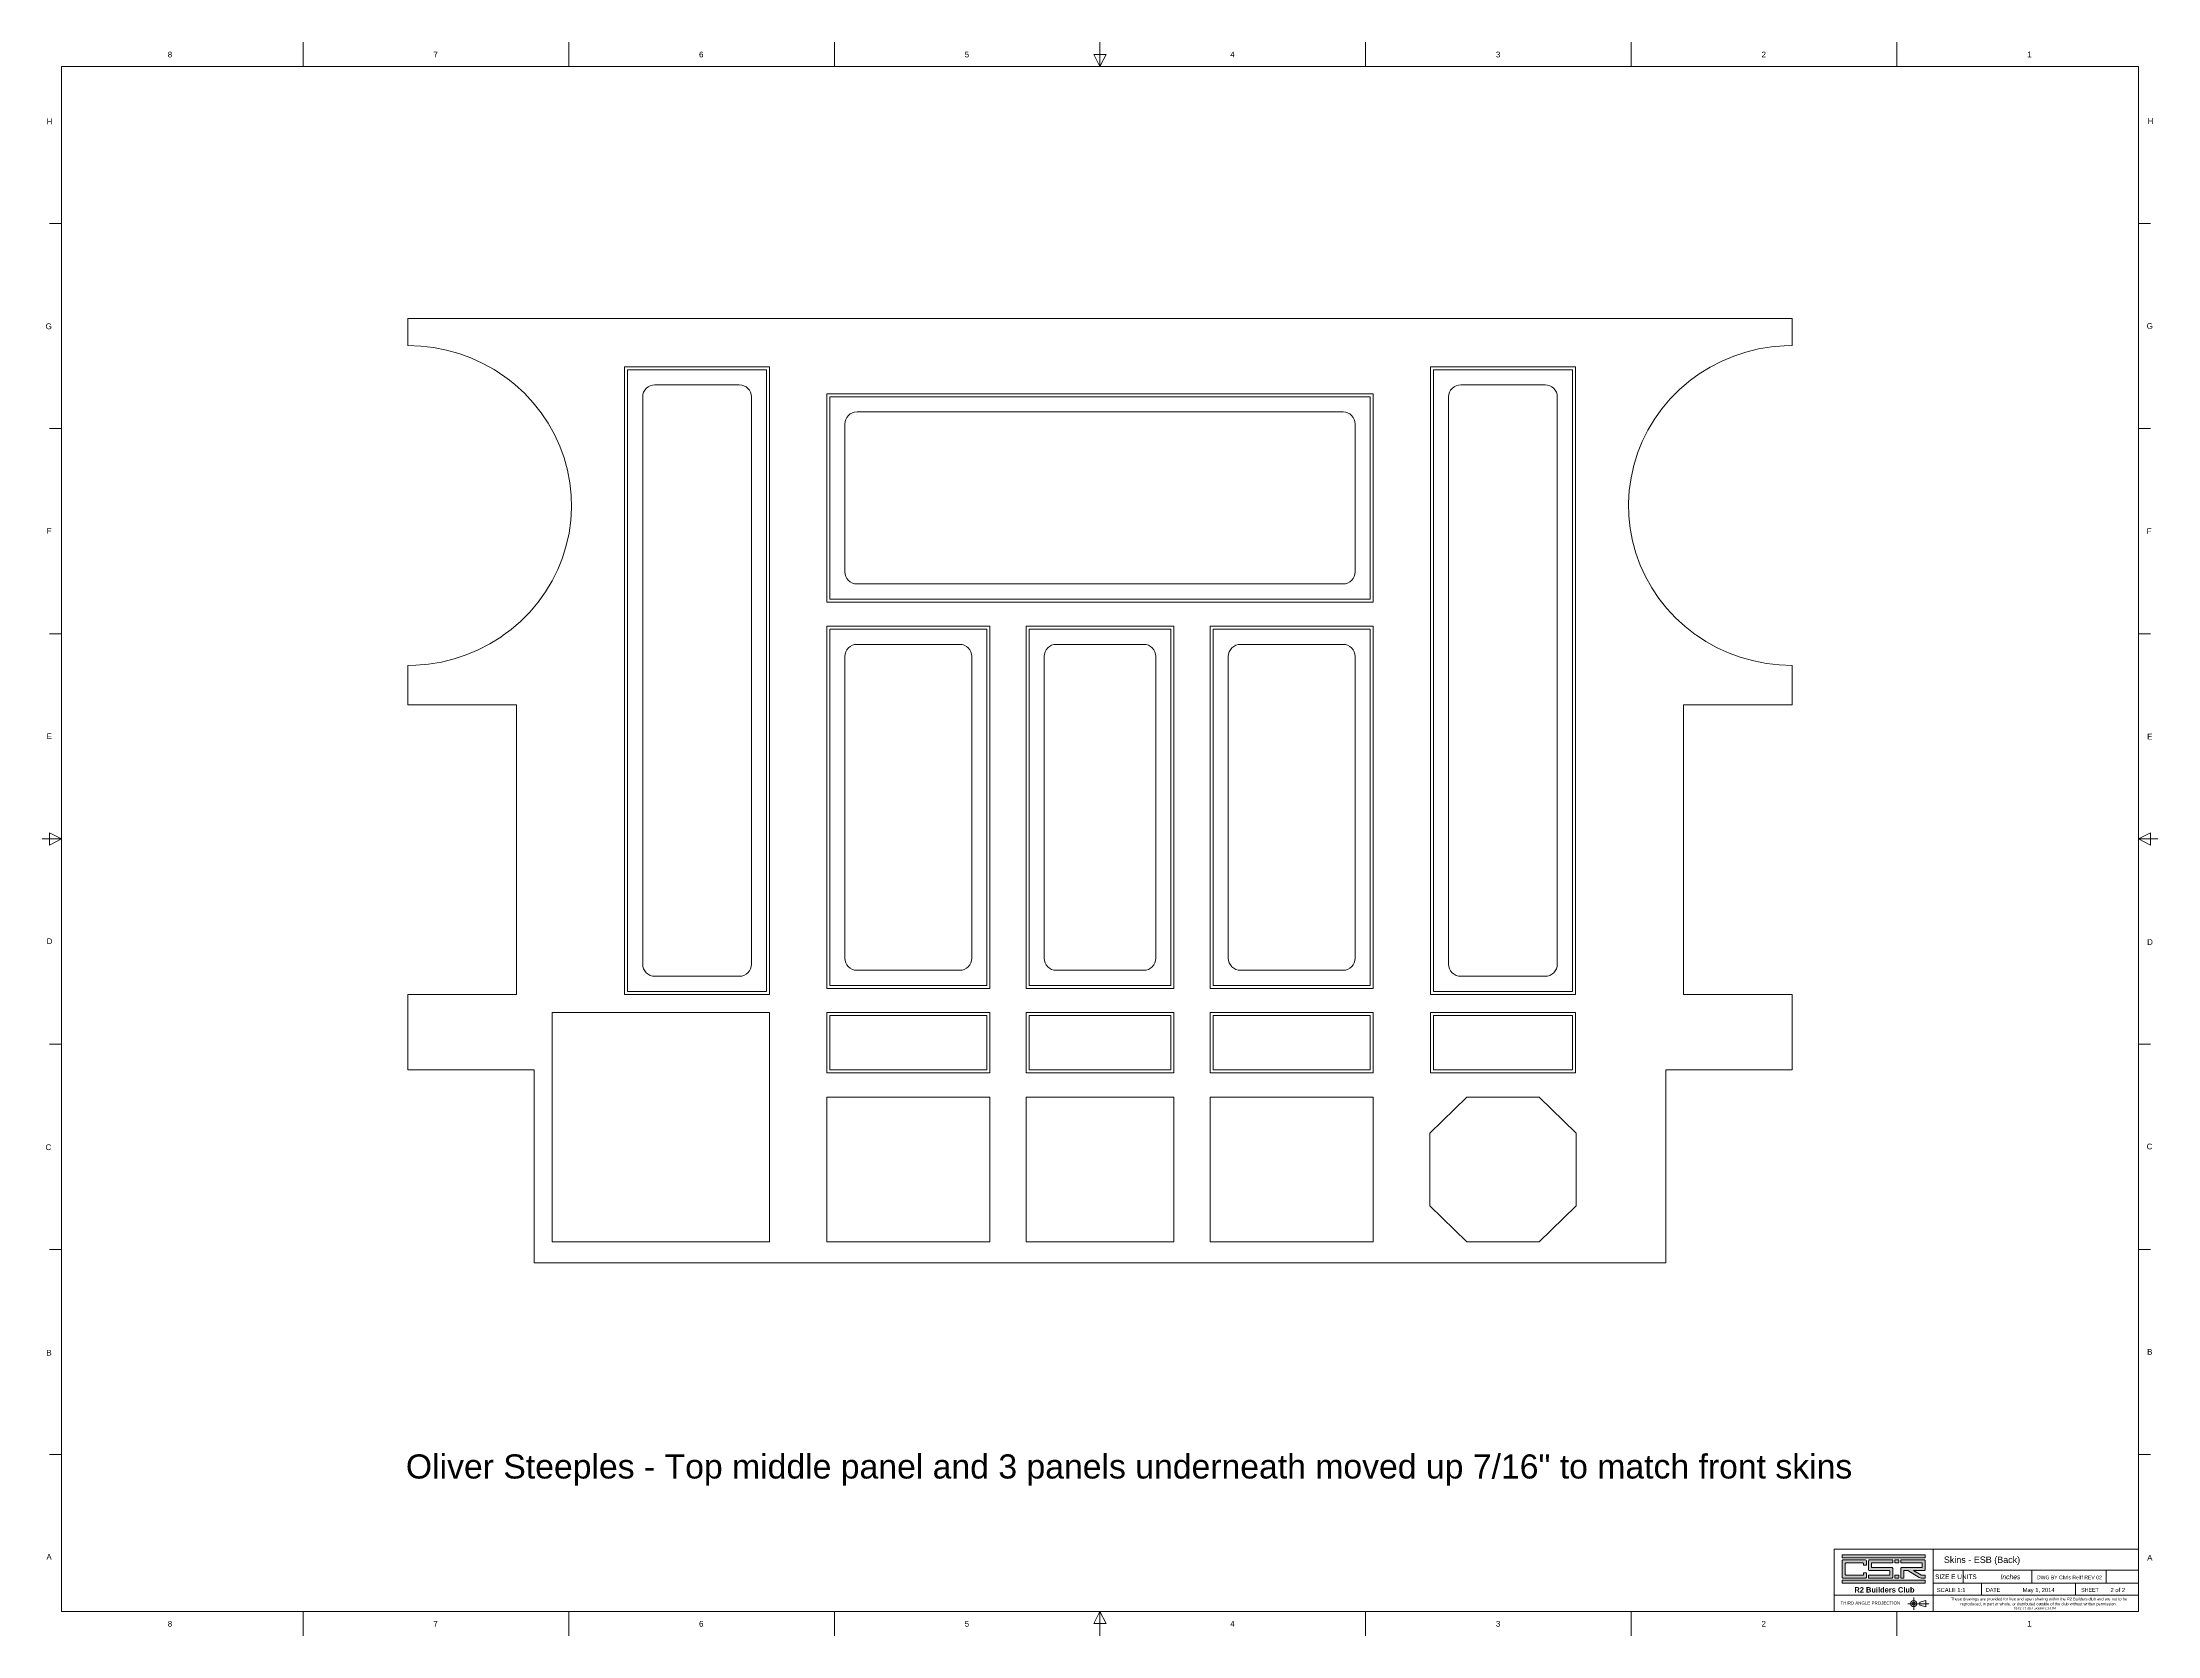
# Model space of a CAD drawing. Header units: millimetres. Extents: x 2076.8 to 2173.2, y 809.3 to 842.3.
# Drawn here: x 2129.42 to 2173.22, y 809.26 to 842.26 of the extents above; entities that cross this region are included whole.
import ezdxf

# ---------------------------------------------------------------- set-up
doc = ezdxf.new("R2010")
doc.units = ezdxf.units.MM
doc.layers.add('PDF5_Geometry', color=7, linetype='Continuous')
doc.layers.add('PDF5_Text', color=7, linetype='Continuous')
doc.layers.add('PDF5_Solid Fills', color=9, linetype='Continuous', true_color=0xc0c0c0)
doc.styles.add('PDF Arial', font='arial.ttf')
doc.styles.add('PDF Arial Bold', font='arialbd.ttf')
doc.styles.add('PDF Arial Italic', font='ariali.ttf')
doc.styles.get("Standard").update_dxf_attribs({"font": 'arial.ttf'})

msp = doc.modelspace()

# ---------------------------------------------------------------- hatches: boundary and pattern name
at = {"layer": 'PDF5_Solid Fills', "transparency": 33554559}
h = msp.add_hatch(color=256, dxfattribs=at)
h.paths.add_polyline_path([(2168.405, 810.345), (2168.405, 810.408), (2166.686, 810.408), (2166.686, 810.345)], flags=0)
h.paths.add_polyline_path([(2166.686, 810.869), (2168.405, 810.869), (2168.405, 810.932), (2166.686, 810.932)], flags=0)
h.paths.add_polyline_path([(2167.189, 810.467), (2167.189, 810.466), (2167.189, 810.465), (2167.189, 810.464), (2167.188, 810.464), (2167.188, 810.463), (2167.188, 810.462), (2167.188, 810.461), (2167.187, 810.46), (2167.187, 810.459), (2167.186, 810.458), (2167.186, 810.457), (2167.185, 810.457), (2167.185, 810.456), (2167.184, 810.455), (2167.183, 810.455), (2167.183, 810.454), (2167.182, 810.453), (2167.181, 810.453), (2167.18, 810.452), (2167.179, 810.452), (2167.179, 810.451), (2167.178, 810.451), (2167.177, 810.451), (2167.176, 810.45), (2167.175, 810.45), (2167.174, 810.45), (2167.173, 810.45), (2167.172, 810.45), (2167.171, 810.45), (2166.703, 810.45), (2166.702, 810.45), (2166.701, 810.45), (2166.7, 810.45), (2166.699, 810.45), (2166.698, 810.45), (2166.698, 810.451), (2166.697, 810.451), (2166.696, 810.451), (2166.695, 810.452), (2166.694, 810.452), (2166.693, 810.453), (2166.693, 810.453), (2166.692, 810.454), (2166.691, 810.455), (2166.69, 810.455), (2166.69, 810.456), (2166.689, 810.457), (2166.689, 810.457), (2166.688, 810.458), (2166.688, 810.459), (2166.687, 810.46), (2166.687, 810.461), (2166.687, 810.462), (2166.686, 810.463), (2166.686, 810.464), (2166.686, 810.464), (2166.686, 810.465), (2166.686, 810.466), (2166.686, 810.467), (2166.686, 810.81), (2166.686, 810.81), (2166.686, 810.811), (2166.686, 810.812), (2166.686, 810.813), (2166.686, 810.814), (2166.687, 810.815), (2166.687, 810.816), (2166.687, 810.817), (2166.688, 810.818), (2166.688, 810.819), (2166.689, 810.819), (2166.689, 810.82), (2166.69, 810.821), (2166.69, 810.822), (2166.691, 810.822), (2166.692, 810.823), (2166.693, 810.824), (2166.693, 810.824), (2166.694, 810.825), (2166.695, 810.825), (2166.696, 810.826), (2166.697, 810.826), (2166.698, 810.826), (2166.698, 810.827), (2166.699, 810.827), (2166.7, 810.827), (2166.701, 810.827), (2166.702, 810.827), (2166.703, 810.827), (2167.171, 810.827), (2167.172, 810.827), (2167.173, 810.827), (2167.174, 810.827), (2167.175, 810.827), (2167.176, 810.827), (2167.177, 810.826), (2167.178, 810.826), (2167.179, 810.826), (2167.179, 810.825), (2167.18, 810.825), (2167.181, 810.824), (2167.182, 810.824), (2167.183, 810.823), (2167.183, 810.822), (2167.184, 810.822), (2167.185, 810.821), (2167.185, 810.82), (2167.186, 810.819), (2167.186, 810.819), (2167.187, 810.818), (2167.187, 810.817), (2167.188, 810.816), (2167.188, 810.815), (2167.188, 810.814), (2167.188, 810.813), (2167.189, 810.812), (2167.189, 810.811), (2167.189, 810.81), (2167.189, 810.81), (2167.189, 810.717), (2167.126, 810.717), (2167.126, 810.76), (2167.126, 810.76), (2167.126, 810.76), (2167.126, 810.761), (2167.126, 810.761), (2167.126, 810.761), (2167.126, 810.761), (2167.126, 810.761), (2167.126, 810.762), (2167.125, 810.762), (2167.125, 810.762), (2167.125, 810.762), (2167.125, 810.763), (2167.125, 810.763), (2167.125, 810.763), (2167.125, 810.763), (2167.124, 810.763), (2167.124, 810.763), (2167.124, 810.763), (2167.124, 810.764), (2167.124, 810.764), (2167.123, 810.764), (2167.123, 810.764), (2167.123, 810.764), (2167.123, 810.764), (2167.122, 810.764), (2167.122, 810.764), (2167.122, 810.764), (2167.122, 810.764), (2167.122, 810.764), (2166.769, 810.764), (2166.768, 810.764), (2166.767, 810.764), (2166.766, 810.764), (2166.765, 810.764), (2166.764, 810.763), (2166.763, 810.763), (2166.762, 810.763), (2166.761, 810.762), (2166.76, 810.762), (2166.759, 810.761), (2166.758, 810.761), (2166.757, 810.76), (2166.756, 810.759), (2166.755, 810.759), (2166.754, 810.758), (2166.753, 810.757), (2166.753, 810.756), (2166.752, 810.755), (2166.751, 810.754), (2166.751, 810.753), (2166.75, 810.752), (2166.75, 810.751), (2166.75, 810.75), (2166.749, 810.749), (2166.749, 810.748), (2166.749, 810.747), (2166.749, 810.746), (2166.749, 810.744), (2166.748, 810.743), (2166.748, 810.534), (2166.749, 810.532), (2166.749, 810.531), (2166.749, 810.53), (2166.749, 810.529), (2166.749, 810.528), (2166.75, 810.527), (2166.75, 810.526), (2166.75, 810.525), (2166.751, 810.524), (2166.751, 810.523), (2166.752, 810.522), (2166.753, 810.521), (2166.753, 810.52), (2166.754, 810.519), (2166.755, 810.518), (2166.756, 810.518), (2166.757, 810.517), (2166.758, 810.516), (2166.759, 810.516), (2166.76, 810.515), (2166.761, 810.515), (2166.762, 810.514), (2166.763, 810.514), (2166.764, 810.513), (2166.765, 810.513), (2166.766, 810.513), (2166.767, 810.513), (2166.768, 810.513), (2166.769, 810.513), (2167.122, 810.513), (2167.122, 810.513), (2167.122, 810.513), (2167.122, 810.513), (2167.122, 810.513), (2167.123, 810.513), (2167.123, 810.513), (2167.123, 810.513), (2167.123, 810.513), (2167.124, 810.513), (2167.124, 810.513), (2167.124, 810.513), (2167.124, 810.514), (2167.124, 810.514), (2167.125, 810.514), (2167.125, 810.514), (2167.125, 810.514), (2167.125, 810.514), (2167.125, 810.515), (2167.125, 810.515), (2167.125, 810.515), (2167.126, 810.515), (2167.126, 810.515), (2167.126, 810.516), (2167.126, 810.516), (2167.126, 810.516), (2167.126, 810.516), (2167.126, 810.517), (2167.126, 810.517), (2167.126, 810.517), (2167.126, 810.56), (2167.189, 810.56)], flags=0)
h.paths.add_polyline_path([(2167.965, 810.45), (2167.965, 810.603), (2167.965, 810.603), (2167.965, 810.603), (2167.965, 810.603), (2167.965, 810.604), (2167.965, 810.604), (2167.965, 810.604), (2167.965, 810.604), (2167.965, 810.604), (2167.965, 810.605), (2167.965, 810.605), (2167.965, 810.605), (2167.966, 810.605), (2167.966, 810.605), (2167.966, 810.606), (2167.966, 810.606), (2167.966, 810.606), (2167.966, 810.606), (2167.967, 810.606), (2167.967, 810.606), (2167.967, 810.606), (2167.967, 810.607), (2167.967, 810.607), (2167.968, 810.607), (2167.968, 810.607), (2167.968, 810.607), (2167.968, 810.607), (2167.969, 810.607), (2167.969, 810.607), (2167.969, 810.607), (2168.049, 810.607), (2168.28, 810.462), (2168.281, 810.462), (2168.283, 810.461), (2168.284, 810.46), (2168.285, 810.459), (2168.287, 810.459), (2168.288, 810.458), (2168.29, 810.457), (2168.291, 810.456), (2168.293, 810.456), (2168.294, 810.455), (2168.296, 810.455), (2168.297, 810.454), (2168.299, 810.454), (2168.3, 810.453), (2168.302, 810.453), (2168.303, 810.452), (2168.305, 810.452), (2168.307, 810.452), (2168.308, 810.451), (2168.31, 810.451), (2168.311, 810.451), (2168.313, 810.45), (2168.315, 810.45), (2168.316, 810.45), (2168.318, 810.45), (2168.319, 810.45), (2168.321, 810.45), (2168.323, 810.45), (2168.324, 810.45), (2168.405, 810.45), (2168.405, 810.513), (2168.324, 810.513), (2168.324, 810.513), (2168.323, 810.513), (2168.323, 810.513), (2168.323, 810.513), (2168.322, 810.513), (2168.322, 810.513), (2168.321, 810.513), (2168.321, 810.513), (2168.321, 810.513), (2168.32, 810.513), (2168.32, 810.513), (2168.319, 810.513), (2168.319, 810.513), (2168.319, 810.513), (2168.318, 810.513), (2168.318, 810.514), (2168.318, 810.514), (2168.317, 810.514), (2168.317, 810.514), (2168.316, 810.514), (2168.316, 810.514), (2168.316, 810.514), (2168.315, 810.515), (2168.315, 810.515), (2168.315, 810.515), (2168.314, 810.515), (2168.314, 810.515), (2168.313, 810.516), (2168.313, 810.516), (2168.167, 810.607), (2168.387, 810.607), (2168.388, 810.607), (2168.389, 810.607), (2168.39, 810.607), (2168.391, 810.607), (2168.392, 810.608), (2168.393, 810.608), (2168.394, 810.608), (2168.395, 810.609), (2168.396, 810.609), (2168.396, 810.61), (2168.397, 810.61), (2168.398, 810.611), (2168.399, 810.611), (2168.4, 810.612), (2168.4, 810.612), (2168.401, 810.613), (2168.401, 810.614), (2168.402, 810.615), (2168.403, 810.616), (2168.403, 810.616), (2168.403, 810.617), (2168.404, 810.618), (2168.404, 810.619), (2168.404, 810.62), (2168.405, 810.621), (2168.405, 810.622), (2168.405, 810.623), (2168.405, 810.624), (2168.405, 810.625), (2168.405, 810.81), (2168.405, 810.81), (2168.405, 810.811), (2168.405, 810.812), (2168.405, 810.813), (2168.404, 810.814), (2168.404, 810.815), (2168.404, 810.816), (2168.403, 810.817), (2168.403, 810.818), (2168.403, 810.819), (2168.402, 810.819), (2168.401, 810.82), (2168.401, 810.821), (2168.4, 810.822), (2168.4, 810.822), (2168.399, 810.823), (2168.398, 810.824), (2168.397, 810.824), (2168.396, 810.825), (2168.396, 810.825), (2168.395, 810.826), (2168.394, 810.826), (2168.393, 810.826), (2168.392, 810.827), (2168.391, 810.827), (2168.39, 810.827), (2168.389, 810.827), (2168.388, 810.827), (2168.387, 810.827), (2167.902, 810.827), (2167.902, 810.764), (2168.338, 810.764), (2168.338, 810.764), (2168.338, 810.764), (2168.338, 810.764), (2168.339, 810.764), (2168.339, 810.764), (2168.339, 810.764), (2168.339, 810.764), (2168.34, 810.764), (2168.34, 810.764), (2168.34, 810.764), (2168.34, 810.763), (2168.34, 810.763), (2168.341, 810.763), (2168.341, 810.763), (2168.341, 810.763), (2168.341, 810.763), (2168.341, 810.763), (2168.341, 810.762), (2168.341, 810.762), (2168.342, 810.762), (2168.342, 810.762), (2168.342, 810.761), (2168.342, 810.761), (2168.342, 810.761), (2168.342, 810.761), (2168.342, 810.761), (2168.342, 810.76), (2168.342, 810.76), (2168.342, 810.76), (2168.342, 810.674), (2168.342, 810.674), (2168.342, 810.674), (2168.342, 810.674), (2168.342, 810.673), (2168.342, 810.673), (2168.342, 810.673), (2168.342, 810.673), (2168.342, 810.672), (2168.342, 810.672), (2168.341, 810.672), (2168.341, 810.672), (2168.341, 810.672), (2168.341, 810.671), (2168.341, 810.671), (2168.341, 810.671), (2168.341, 810.671), (2168.34, 810.671), (2168.34, 810.671), (2168.34, 810.671), (2168.34, 810.67), (2168.34, 810.67), (2168.339, 810.67), (2168.339, 810.67), (2168.339, 810.67), (2168.339, 810.67), (2168.338, 810.67), (2168.338, 810.67), (2168.338, 810.67), (2168.338, 810.67), (2167.919, 810.67), (2167.918, 810.67), (2167.918, 810.67), (2167.917, 810.67), (2167.916, 810.669), (2167.915, 810.669), (2167.914, 810.669), (2167.913, 810.669), (2167.912, 810.668), (2167.911, 810.668), (2167.91, 810.667), (2167.91, 810.667), (2167.909, 810.666), (2167.908, 810.666), (2167.907, 810.665), (2167.907, 810.664), (2167.906, 810.664), (2167.905, 810.663), (2167.905, 810.662), (2167.904, 810.661), (2167.904, 810.661), (2167.903, 810.66), (2167.903, 810.659), (2167.903, 810.658), (2167.902, 810.657), (2167.902, 810.656), (2167.902, 810.655), (2167.902, 810.654), (2167.902, 810.653), (2167.902, 810.652), (2167.902, 810.45)], flags=0)
h.paths.add_polyline_path([(2167.231, 810.625), (2167.231, 810.624), (2167.231, 810.623), (2167.231, 810.622), (2167.231, 810.621), (2167.231, 810.62), (2167.232, 810.619), (2167.232, 810.618), (2167.232, 810.617), (2167.233, 810.616), (2167.233, 810.616), (2167.234, 810.615), (2167.234, 810.614), (2167.235, 810.613), (2167.236, 810.612), (2167.236, 810.612), (2167.237, 810.611), (2167.238, 810.611), (2167.239, 810.61), (2167.239, 810.61), (2167.24, 810.609), (2167.241, 810.609), (2167.242, 810.608), (2167.243, 810.608), (2167.244, 810.608), (2167.245, 810.607), (2167.246, 810.607), (2167.247, 810.607), (2167.247, 810.607), (2167.248, 810.607), (2167.667, 810.607), (2167.667, 810.607), (2167.667, 810.607), (2167.667, 810.607), (2167.668, 810.607), (2167.668, 810.607), (2167.668, 810.607), (2167.668, 810.607), (2167.669, 810.607), (2167.669, 810.606), (2167.669, 810.606), (2167.669, 810.606), (2167.669, 810.606), (2167.67, 810.606), (2167.67, 810.606), (2167.67, 810.606), (2167.67, 810.605), (2167.67, 810.605), (2167.67, 810.605), (2167.67, 810.605), (2167.671, 810.605), (2167.671, 810.604), (2167.671, 810.604), (2167.671, 810.604), (2167.671, 810.604), (2167.671, 810.604), (2167.671, 810.603), (2167.671, 810.603), (2167.671, 810.603), (2167.671, 810.603), (2167.671, 810.517), (2167.671, 810.517), (2167.671, 810.517), (2167.671, 810.516), (2167.671, 810.516), (2167.671, 810.516), (2167.671, 810.516), (2167.671, 810.515), (2167.671, 810.515), (2167.671, 810.515), (2167.67, 810.515), (2167.67, 810.515), (2167.67, 810.514), (2167.67, 810.514), (2167.67, 810.514), (2167.67, 810.514), (2167.67, 810.514), (2167.669, 810.514), (2167.669, 810.513), (2167.669, 810.513), (2167.669, 810.513), (2167.669, 810.513), (2167.668, 810.513), (2167.668, 810.513), (2167.668, 810.513), (2167.668, 810.513), (2167.667, 810.513), (2167.667, 810.513), (2167.667, 810.513), (2167.667, 810.513), (2167.231, 810.513), (2167.231, 810.45), (2167.716, 810.45), (2167.717, 810.45), (2167.718, 810.45), (2167.719, 810.45), (2167.72, 810.45), (2167.721, 810.45), (2167.722, 810.451), (2167.723, 810.451), (2167.724, 810.451), (2167.725, 810.452), (2167.725, 810.452), (2167.726, 810.453), (2167.727, 810.453), (2167.728, 810.454), (2167.729, 810.455), (2167.729, 810.455), (2167.73, 810.456), (2167.73, 810.457), (2167.731, 810.457), (2167.732, 810.458), (2167.732, 810.459), (2167.732, 810.46), (2167.733, 810.461), (2167.733, 810.462), (2167.733, 810.463), (2167.734, 810.464), (2167.734, 810.464), (2167.734, 810.465), (2167.734, 810.466), (2167.734, 810.467), (2167.734, 810.652), (2167.734, 810.653), (2167.734, 810.654), (2167.734, 810.655), (2167.734, 810.656), (2167.733, 810.657), (2167.733, 810.658), (2167.733, 810.659), (2167.732, 810.66), (2167.732, 810.661), (2167.732, 810.661), (2167.731, 810.662), (2167.73, 810.663), (2167.73, 810.664), (2167.729, 810.664), (2167.729, 810.665), (2167.728, 810.666), (2167.727, 810.666), (2167.726, 810.667), (2167.725, 810.667), (2167.725, 810.668), (2167.724, 810.668), (2167.723, 810.669), (2167.722, 810.669), (2167.721, 810.669), (2167.72, 810.669), (2167.719, 810.67), (2167.718, 810.67), (2167.717, 810.67), (2167.716, 810.67), (2167.298, 810.67), (2167.298, 810.67), (2167.298, 810.67), (2167.297, 810.67), (2167.297, 810.67), (2167.297, 810.67), (2167.297, 810.67), (2167.296, 810.67), (2167.296, 810.67), (2167.296, 810.67), (2167.296, 810.671), (2167.296, 810.671), (2167.295, 810.671), (2167.295, 810.671), (2167.295, 810.671), (2167.295, 810.671), (2167.295, 810.671), (2167.295, 810.672), (2167.294, 810.672), (2167.294, 810.672), (2167.294, 810.672), (2167.294, 810.672), (2167.294, 810.673), (2167.294, 810.673), (2167.294, 810.673), (2167.294, 810.673), (2167.294, 810.674), (2167.294, 810.674), (2167.294, 810.674), (2167.294, 810.674), (2167.294, 810.76), (2167.294, 810.76), (2167.294, 810.76), (2167.294, 810.761), (2167.294, 810.761), (2167.294, 810.761), (2167.294, 810.761), (2167.294, 810.761), (2167.294, 810.762), (2167.294, 810.762), (2167.294, 810.762), (2167.294, 810.762), (2167.295, 810.763), (2167.295, 810.763), (2167.295, 810.763), (2167.295, 810.763), (2167.295, 810.763), (2167.295, 810.763), (2167.296, 810.763), (2167.296, 810.764), (2167.296, 810.764), (2167.296, 810.764), (2167.296, 810.764), (2167.297, 810.764), (2167.297, 810.764), (2167.297, 810.764), (2167.297, 810.764), (2167.298, 810.764), (2167.298, 810.764), (2167.298, 810.764), (2167.734, 810.764), (2167.734, 810.827), (2167.248, 810.827), (2167.247, 810.827), (2167.247, 810.827), (2167.246, 810.827), (2167.245, 810.827), (2167.244, 810.827), (2167.243, 810.826), (2167.242, 810.826), (2167.241, 810.826), (2167.24, 810.825), (2167.239, 810.825), (2167.239, 810.824), (2167.238, 810.824), (2167.237, 810.823), (2167.236, 810.822), (2167.236, 810.822), (2167.235, 810.821), (2167.234, 810.82), (2167.234, 810.819), (2167.233, 810.819), (2167.233, 810.818), (2167.232, 810.817), (2167.232, 810.816), (2167.232, 810.815), (2167.231, 810.814), (2167.231, 810.813), (2167.231, 810.812), (2167.231, 810.811), (2167.231, 810.81), (2167.231, 810.81)], flags=0)
h.paths.add_polyline_path([(2167.86, 810.513), (2167.776, 810.513), (2167.776, 810.45), (2167.86, 810.45)], flags=0)
h.paths.add_polyline_path([(2167.86, 810.827), (2167.776, 810.827), (2167.776, 810.764), (2167.86, 810.764)], flags=0)

# ---------------------------------------------------------------- linework, layer by layer
at = {"layer": 'PDF5_Geometry', "lineweight": 0}
for p, q in [((2145.664, 834.977), (2149.414, 834.977)), ((2145.664, 830.664), (2145.664, 834.977)), ((2156.914, 834.914), (2145.727, 834.914)), ((2145.727, 834.914), (2145.727, 830.727)), ((2149.414, 834.977), (2153.227, 834.977)), ((2153.227, 834.977), (2156.977, 834.977)), ((2156.914, 830.727), (2156.914, 834.914)), ((2156.977, 834.977), (2156.977, 830.664)), ((2146.289, 834.602), (2156.352, 834.602)), ((2146.039, 831.289), (2146.039, 834.352)), ((2156.602, 834.352), (2156.602, 831.289)), ((2156.352, 831.039), (2146.289, 831.039)), ((2149.414, 830.664), (2145.664, 830.664)), ((2145.727, 830.727), (2156.914, 830.727)), ((2153.227, 830.664), (2149.414, 830.664)), ((2156.977, 830.664), (2153.227, 830.664)), ((2145.664, 822.664), (2145.664, 830.164)), ((2145.664, 830.164), (2149.039, 830.164)), ((2148.977, 830.102), (2145.727, 830.102)), ((2145.727, 830.102), (2145.727, 822.727)), ((2148.977, 822.727), (2148.977, 830.102)), ((2149.039, 830.164), (2149.039, 822.664)), ((2149.789, 830.164), (2152.852, 830.164)), ((2149.789, 822.664), (2149.789, 830.164)), ((2152.789, 830.102), (2149.852, 830.102)), ((2149.852, 830.102), (2149.852, 822.727)), ((2152.789, 822.727), (2152.789, 830.102)), ((2152.852, 830.164), (2152.852, 822.664)), ((2153.602, 830.164), (2156.977, 830.164)), ((2153.602, 822.664), (2153.602, 830.164)), ((2156.914, 830.102), (2153.664, 830.102)), ((2153.664, 830.102), (2153.664, 822.727)), ((2156.914, 822.727), (2156.914, 830.102)), ((2156.977, 830.164), (2156.977, 822.664)), ((2146.289, 829.789), (2148.414, 829.789)), ((2150.414, 829.789), (2152.227, 829.789)), ((2154.227, 829.789), (2156.352, 829.789)), ((2146.039, 823.289), (2146.039, 829.539)), ((2148.664, 829.539), (2148.664, 823.289)), ((2150.164, 823.289), (2150.164, 829.539)), ((2152.477, 829.539), (2152.477, 823.289)), ((2153.977, 823.289), (2153.977, 829.539)), ((2156.602, 829.539), (2156.602, 823.289)), ((2148.414, 823.039), (2146.289, 823.039)), ((2152.227, 823.039), (2150.414, 823.039)), ((2156.352, 823.039), (2154.227, 823.039)), ((2149.039, 822.664), (2145.664, 822.664)), ((2145.727, 822.727), (2148.977, 822.727)), ((2152.852, 822.664), (2149.789, 822.664)), ((2149.852, 822.727), (2152.789, 822.727)), ((2156.977, 822.664), (2153.602, 822.664)), ((2153.664, 822.727), (2156.914, 822.727))]:
    msp.add_line(p, q, dxfattribs=at)
for points in [[(2134.82, 842.258), (2134.82, 841.758)], [(2140.32, 842.258), (2140.32, 841.758)], [(2145.82, 842.258), (2145.82, 841.758)], [(2151.32, 841.758), (2151.445, 842.008), (2151.195, 842.008), (2151.32, 841.758), (2151.32, 842.258)], [(2156.82, 842.258), (2156.82, 841.758)], [(2162.32, 842.258), (2162.32, 841.758)], [(2167.82, 842.258), (2167.82, 841.758)], [(2129.82, 838.508), (2129.57, 838.508)], [(2173.07, 838.508), (2172.82, 838.508)], [(2129.82, 834.258), (2129.57, 834.258)], [(2173.07, 834.258), (2172.82, 834.258)], [(2129.82, 830.008), (2129.57, 830.008)], [(2173.07, 830.008), (2172.82, 830.008)], [(2129.82, 825.758), (2129.57, 825.633), (2129.57, 825.883), (2129.82, 825.758), (2129.42, 825.758)], [(2172.82, 825.758), (2173.07, 825.633), (2173.07, 825.883), (2172.82, 825.758), (2173.22, 825.758)], [(2129.57, 821.508), (2129.82, 821.508)], [(2172.82, 821.508), (2173.07, 821.508)], [(2129.57, 817.258), (2129.82, 817.258)], [(2172.82, 817.258), (2173.07, 817.258)], [(2129.57, 813.008), (2129.82, 813.008)], [(2172.82, 813.008), (2173.07, 813.008)], [(2168.57, 811.047), (2168.57, 809.758)], [(2172.82, 810.615), (2168.57, 810.615)], [(2172.82, 810.348), (2168.57, 810.348)], [(2169.196, 810.615), (2169.196, 810.348)], [(2169.57, 810.098), (2169.57, 810.348)], [(2170.615, 810.615), (2170.615, 810.351)], [(2171.516, 810.098), (2171.516, 810.348)], [(2172.155, 810.615), (2172.155, 810.351)], [(2166.523, 810.098), (2172.82, 810.098)], [(2168.169, 809.796), (2168.169, 809.921), (2168.044, 809.921)], [(2168.169, 810.046), (2168.169, 809.921), (2168.294, 809.921), (2168.294, 809.952), (2168.419, 809.984), (2168.419, 809.921), (2168.419, 809.859), (2168.294, 809.89), (2168.294, 809.921), (2168.419, 809.921), (2168.482, 809.921)], [(2134.82, 809.258), (2134.82, 809.758)], [(2140.32, 809.258), (2140.32, 809.758)], [(2145.82, 809.258), (2145.82, 809.758)], [(2151.32, 809.758), (2151.195, 809.508), (2151.445, 809.508), (2151.32, 809.758), (2151.32, 809.258)], [(2156.82, 809.258), (2156.82, 809.758)], [(2162.32, 809.258), (2162.32, 809.758)], [(2167.82, 809.258), (2167.82, 809.758)]]:
    msp.add_lwpolyline(points, dxfattribs=at)
for points in [[(2129.82, 841.758), (2129.82, 809.758), (2172.82, 809.758), (2172.82, 841.758)], [(2136.987, 820.977), (2139.602, 820.977), (2139.602, 820.664), (2139.602, 816.977), (2145.07, 816.977), (2149.414, 816.977), (2153.227, 816.977), (2157.563, 816.977), (2161.172, 816.977), (2163.039, 816.977), (2163.039, 820.664), (2163.039, 820.977), (2165.654, 820.977), (2165.654, 822.352), (2165.654, 822.539), (2163.404, 822.539), (2163.404, 828.539), (2165.654, 828.539), (2165.654, 829.352), (2165.385, 829.362), (2165.118, 829.393), (2164.855, 829.445), (2164.596, 829.517), (2164.345, 829.609), (2164.101, 829.72), (2163.867, 829.849), (2163.674, 829.977), (2163.644, 829.996), (2163.434, 830.16), (2163.238, 830.34), (2163.058, 830.534), (2162.893, 830.742), (2162.746, 830.962), (2162.617, 831.192), (2162.507, 831.432), (2162.417, 831.679), (2162.347, 831.933), (2162.299, 832.191), (2162.271, 832.453), (2162.264, 832.715), (2162.279, 832.977), (2162.315, 833.238), (2162.372, 833.494), (2162.45, 833.746), (2162.547, 833.99), (2162.665, 834.227), (2162.801, 834.453), (2162.955, 834.668), (2163.126, 834.871), (2163.313, 835.06), (2163.514, 835.234), (2163.547, 835.258), (2163.729, 835.391), (2163.956, 835.532), (2164.194, 835.654), (2164.441, 835.758), (2164.696, 835.842), (2164.956, 835.906), (2165.221, 835.95), (2165.489, 835.973), (2165.654, 835.977), (2165.654, 836.539), (2161.172, 836.539), (2157.563, 836.539), (2153.227, 836.539), (2149.414, 836.539), (2145.07, 836.539), (2136.987, 836.539), (2136.987, 835.977), (2137.255, 835.966), (2137.522, 835.935), (2137.786, 835.883), (2138.044, 835.811), (2138.296, 835.72), (2138.54, 835.609), (2138.774, 835.479), (2138.996, 835.332), (2139.091, 835.258), (2139.206, 835.168), (2139.402, 834.988), (2139.583, 834.794), (2139.748, 834.586), (2139.895, 834.367), (2140.024, 834.136), (2140.133, 833.897), (2140.224, 833.649), (2140.293, 833.395), (2140.342, 833.137), (2140.37, 832.876), (2140.376, 832.613), (2140.362, 832.351), (2140.326, 832.091), (2140.269, 831.834), (2140.191, 831.583), (2140.093, 831.338), (2139.976, 831.102), (2139.84, 830.875), (2139.686, 830.66), (2139.515, 830.457), (2139.328, 830.269), (2139.126, 830.095), (2138.965, 829.977), (2138.911, 829.937), (2138.684, 829.797), (2138.446, 829.674), (2138.199, 829.571), (2137.945, 829.487), (2137.684, 829.423), (2137.419, 829.379), (2137.151, 829.356), (2136.987, 829.352), (2136.987, 828.539), (2139.237, 828.539), (2139.237, 822.539), (2136.987, 822.539), (2136.987, 822.352)], [(2144.477, 822.539), (2141.477, 822.539), (2141.477, 829.977), (2141.477, 835.258), (2141.477, 835.539), (2144.477, 835.539), (2144.477, 835.258), (2144.477, 829.977)], [(2141.539, 835.477), (2141.539, 822.602), (2144.414, 822.602), (2144.414, 835.477)], [(2158.164, 835.539), (2161.164, 835.539), (2161.164, 835.258), (2161.164, 829.977), (2161.164, 822.539), (2158.164, 822.539), (2158.164, 829.977), (2158.164, 835.258)], [(2158.227, 835.477), (2158.227, 822.602), (2161.102, 822.602), (2161.102, 835.477)], [(2144.477, 822.164), (2144.477, 820.664), (2144.477, 817.414), (2139.977, 817.414), (2139.977, 820.664), (2139.977, 822.164)], [(2149.039, 822.164), (2149.039, 820.914), (2145.664, 820.914), (2145.664, 822.164)], [(2152.852, 820.914), (2149.789, 820.914), (2149.789, 822.164), (2152.852, 822.164)], [(2156.977, 820.914), (2153.602, 820.914), (2153.602, 822.164), (2156.977, 822.164)], [(2161.164, 820.914), (2158.164, 820.914), (2158.164, 822.164), (2161.164, 822.164)], [(2145.727, 820.977), (2148.977, 820.977), (2148.977, 822.102), (2145.727, 822.102)], [(2149.852, 822.102), (2149.852, 820.977), (2152.789, 820.977), (2152.789, 822.102)], [(2153.664, 820.977), (2156.914, 820.977), (2156.914, 822.102), (2153.664, 822.102)], [(2158.227, 822.102), (2158.227, 820.977), (2161.102, 820.977), (2161.102, 822.102)], [(2149.039, 820.414), (2149.039, 817.414), (2145.664, 817.414), (2145.664, 820.414)], [(2149.789, 817.414), (2149.789, 820.414), (2152.852, 820.414), (2152.852, 817.414)], [(2153.602, 817.414), (2153.602, 820.414), (2156.977, 820.414), (2156.977, 817.414)], [(2161.18, 819.664), (2161.18, 818.164), (2161.172, 818.156), (2160.415, 817.414), (2158.913, 817.414), (2158.148, 818.164), (2158.148, 819.664), (2158.913, 820.414), (2160.415, 820.414), (2161.172, 819.672)], [(2172.82, 809.758), (2172.82, 811.047), (2166.523, 811.047), (2166.523, 809.758)], [(2166.686, 810.932), (2168.405, 810.932), (2168.405, 810.869), (2166.686, 810.869)], [(2167.86, 810.764), (2167.776, 810.764), (2167.776, 810.827), (2167.86, 810.827)], [(2166.686, 810.345), (2166.686, 810.408), (2168.405, 810.408), (2168.405, 810.345)], [(2167.86, 810.45), (2167.776, 810.45), (2167.776, 810.513), (2167.86, 810.513)]]:
    msp.add_lwpolyline(points, close=True, dxfattribs=at)
for points in [[(2144.102, 823.164, -0.414222), (2143.852, 822.914), (2142.102, 822.914, -0.414222), (2141.852, 823.164), (2141.852, 834.914, -0.414222), (2142.102, 835.164), (2143.852, 835.164, -0.414222), (2144.102, 834.914)], [(2160.539, 835.164, -0.414222), (2160.789, 834.914), (2160.789, 823.164, -0.414222), (2160.539, 822.914), (2158.789, 822.914, -0.414222), (2158.539, 823.164), (2158.539, 834.914, -0.414222), (2158.789, 835.164)], [(2166.769, 810.513, -0.414411), (2166.748, 810.534), (2166.748, 810.743, -0.414898), (2166.769, 810.764), (2167.122, 810.764, -0.411612), (2167.126, 810.76), (2167.126, 810.717), (2167.189, 810.717), (2167.189, 810.81, 0.413681), (2167.171, 810.827), (2166.703, 810.827, 0.414448), (2166.686, 810.81), (2166.686, 810.467, 0.415028), (2166.703, 810.45), (2167.171, 810.45, 0.414261), (2167.189, 810.467), (2167.189, 810.56), (2167.126, 810.56), (2167.126, 810.517, -0.414677), (2167.122, 810.513)], [(2167.231, 810.81, -0.413912), (2167.248, 810.827), (2167.734, 810.827), (2167.734, 810.764), (2167.298, 810.764, 0.413756), (2167.294, 810.76), (2167.294, 810.674, 0.414677), (2167.298, 810.67), (2167.716, 810.67, -0.414491), (2167.734, 810.652), (2167.734, 810.467, -0.414448), (2167.716, 810.45), (2167.231, 810.45), (2167.231, 810.513), (2167.667, 810.513, 0.413756), (2167.671, 810.517), (2167.671, 810.603, 0.417001), (2167.667, 810.607), (2167.248, 810.607, -0.413681), (2167.231, 810.625)], [(2168.338, 810.67, 0.414677), (2168.342, 810.674), (2168.342, 810.76, 0.413756), (2168.338, 810.764), (2167.902, 810.764), (2167.902, 810.827), (2168.387, 810.827, -0.414448), (2168.405, 810.81), (2168.405, 810.625, -0.415028), (2168.387, 810.607), (2168.167, 810.607), (2168.313, 810.516, 0.141319), (2168.324, 810.513), (2168.405, 810.513), (2168.405, 810.45), (2168.324, 810.45, -0.140711), (2168.28, 810.462), (2168.049, 810.607), (2167.969, 810.607, 0.414677), (2167.965, 810.603), (2167.965, 810.45), (2167.902, 810.45), (2167.902, 810.652, -0.414218), (2167.919, 810.67)]]:
    msp.add_lwpolyline(points, format="xyb", close=True, dxfattribs=at)
for radius in [0.0625, 0.0312]:
    msp.add_circle((2168.169, 809.921), radius, dxfattribs=at)
for centre, start, end in [((2146.289, 834.352), 89.9992, 180.0008), ((2156.352, 834.352), 359.9992, 90.0008), ((2146.289, 831.289), 179.9992, 270.0008), ((2156.352, 831.289), 269.9992, 0.0008), ((2146.289, 829.539), 89.9992, 180.0008), ((2148.414, 829.539), 359.9992, 90.0008), ((2150.414, 829.539), 89.9992, 180.0008), ((2152.227, 829.539), 359.9992, 90.0008), ((2154.227, 829.539), 89.9992, 180.0008), ((2156.352, 829.539), 359.9992, 90.0008), ((2146.289, 823.289), 179.9992, 270.0008), ((2148.414, 823.289), 269.9992, 0.0008), ((2150.414, 823.289), 179.9992, 270.0008), ((2152.227, 823.289), 269.9992, 0.0008), ((2154.227, 823.289), 179.9992, 270.0008), ((2156.352, 823.289), 269.9992, 0.0008)]:
    msp.add_arc(centre, 0.25, start, end, dxfattribs=at)

# ---------------------------------------------------------------- texts
msp.add_text('Oliver Steeples - Top middle panel and 3 panels underneath moved up 7/16" to match front skins', height=0.5).set_placement((2136.948, 812.513))
at = {"layer": 'PDF5_Text', "attachment_point": 7}
for s, insert, char_height, style in [('8', (2132.018, 841.944), 0.118, 'PDF Arial'), ('7', (2137.518, 841.946), 0.118, 'PDF Arial'), ('6', (2143.018, 841.944), 0.118, 'PDF Arial'), ('5', (2148.518, 841.944), 0.118, 'PDF Arial'), ('4', (2154.018, 841.946), 0.118, 'PDF Arial'), ('3', (2159.518, 841.944), 0.118, 'PDF Arial'), ('2', (2165.018, 841.946), 0.118, 'PDF Arial'), ('1', (2170.518, 841.946), 0.118, 'PDF Arial'), ('H', (2129.51, 840.562), 0.118, 'PDF Arial'), ('H', (2173.012, 840.569), 0.118, 'PDF Arial'), ('G', (2129.488, 836.315), 0.118, 'PDF Arial'), ('G', (2172.992, 836.323), 0.118, 'PDF Arial'), ('F', (2129.51, 832.083), 0.118, 'PDF Arial'), ('F', (2172.993, 832.072), 0.118, 'PDF Arial'), ('E', (2129.51, 827.827), 0.118, 'PDF Arial'), ('E', (2173.002, 827.819), 0.118, 'PDF Arial'), ('D', (2129.511, 823.582), 0.118, 'PDF Arial'), ('D', (2173.002, 823.565), 0.118, 'PDF Arial'), ('C', (2129.488, 819.313), 0.118, 'PDF Arial'), ('C', (2172.992, 819.329), 0.118, 'PDF Arial'), ('B', (2129.505, 815.06), 0.118, 'PDF Arial'), ('B', (2173.002, 815.078), 0.118, 'PDF Arial'), ('A', (2129.505, 810.83), 0.118, 'PDF Arial'), ('Skins - ESB (Back)', (2168.793, 810.725), 0.13302, 'PDF Arial'), ('A', (2173.003, 810.813), 0.118, 'PDF Arial'), ('SIZE E UNITS', (2168.611, 810.429), 0.09569, 'PDF Arial'), ('Inches', (2169.966, 810.426), 0.0997, 'PDF Arial Italic'), ('DWG BY Chris Reiff REV 02', (2170.72, 810.426), 0.07564, 'PDF Arial'), ('THIRD ANGLE PROJECTION', (2166.653, 809.901), 0.06577, 'PDF Arial'), ('SCALE 1:1', (2168.645, 810.16), 0.086, 'PDF Arial'), ('These drawings are provided for free and open sharing within the R2 Builders club and are not to be', (2168.938, 809.971), 0.05903, 'PDF Arial'), ('reproduced, in part or whole, or distributed outside of the club without written permission.', (2169.136, 809.869), 0.05903, 'PDF Arial'), ('DATE', (2169.666, 810.166), 0.0782, 'PDF Arial'), ('May 1, 2014', (2170.424, 810.135), 0.086, 'PDF Arial'), ('SHEET', (2171.636, 810.165), 0.0782, 'PDF Arial'), ('2 of 2', (2172.243, 810.159), 0.086, 'PDF Arial'), ('8', (2132.018, 809.444), 0.118, 'PDF Arial'), ('7', (2137.518, 809.446), 0.118, 'PDF Arial'), ('6', (2143.018, 809.444), 0.118, 'PDF Arial'), ('5', (2148.518, 809.444), 0.118, 'PDF Arial'), ('4', (2154.018, 809.446), 0.118, 'PDF Arial'), ('3', (2159.518, 809.444), 0.118, 'PDF Arial'), ('2', (2165.018, 809.446), 0.118, 'PDF Arial'), ('R2-D2 is © 2014 Lucasfilm Ltd & TM', (2170.243, 809.806), 0.03818, 'PDF Arial'), ('1', (2170.518, 809.446), 0.118, 'PDF Arial')]:
    msp.add_mtext(s, dxfattribs=dict(at, insert=insert, char_height=char_height, style=style))
at = {"layer": 'PDF5_Text', "color": 250, "true_color": 0x404040, "insert": (2166.94, 810.151), "char_height": 0.11069, "attachment_point": 7, "style": 'PDF Arial Bold'}
msp.add_mtext('R2 Builders Club', dxfattribs=at)

doc.saveas('drawing.dxf')
